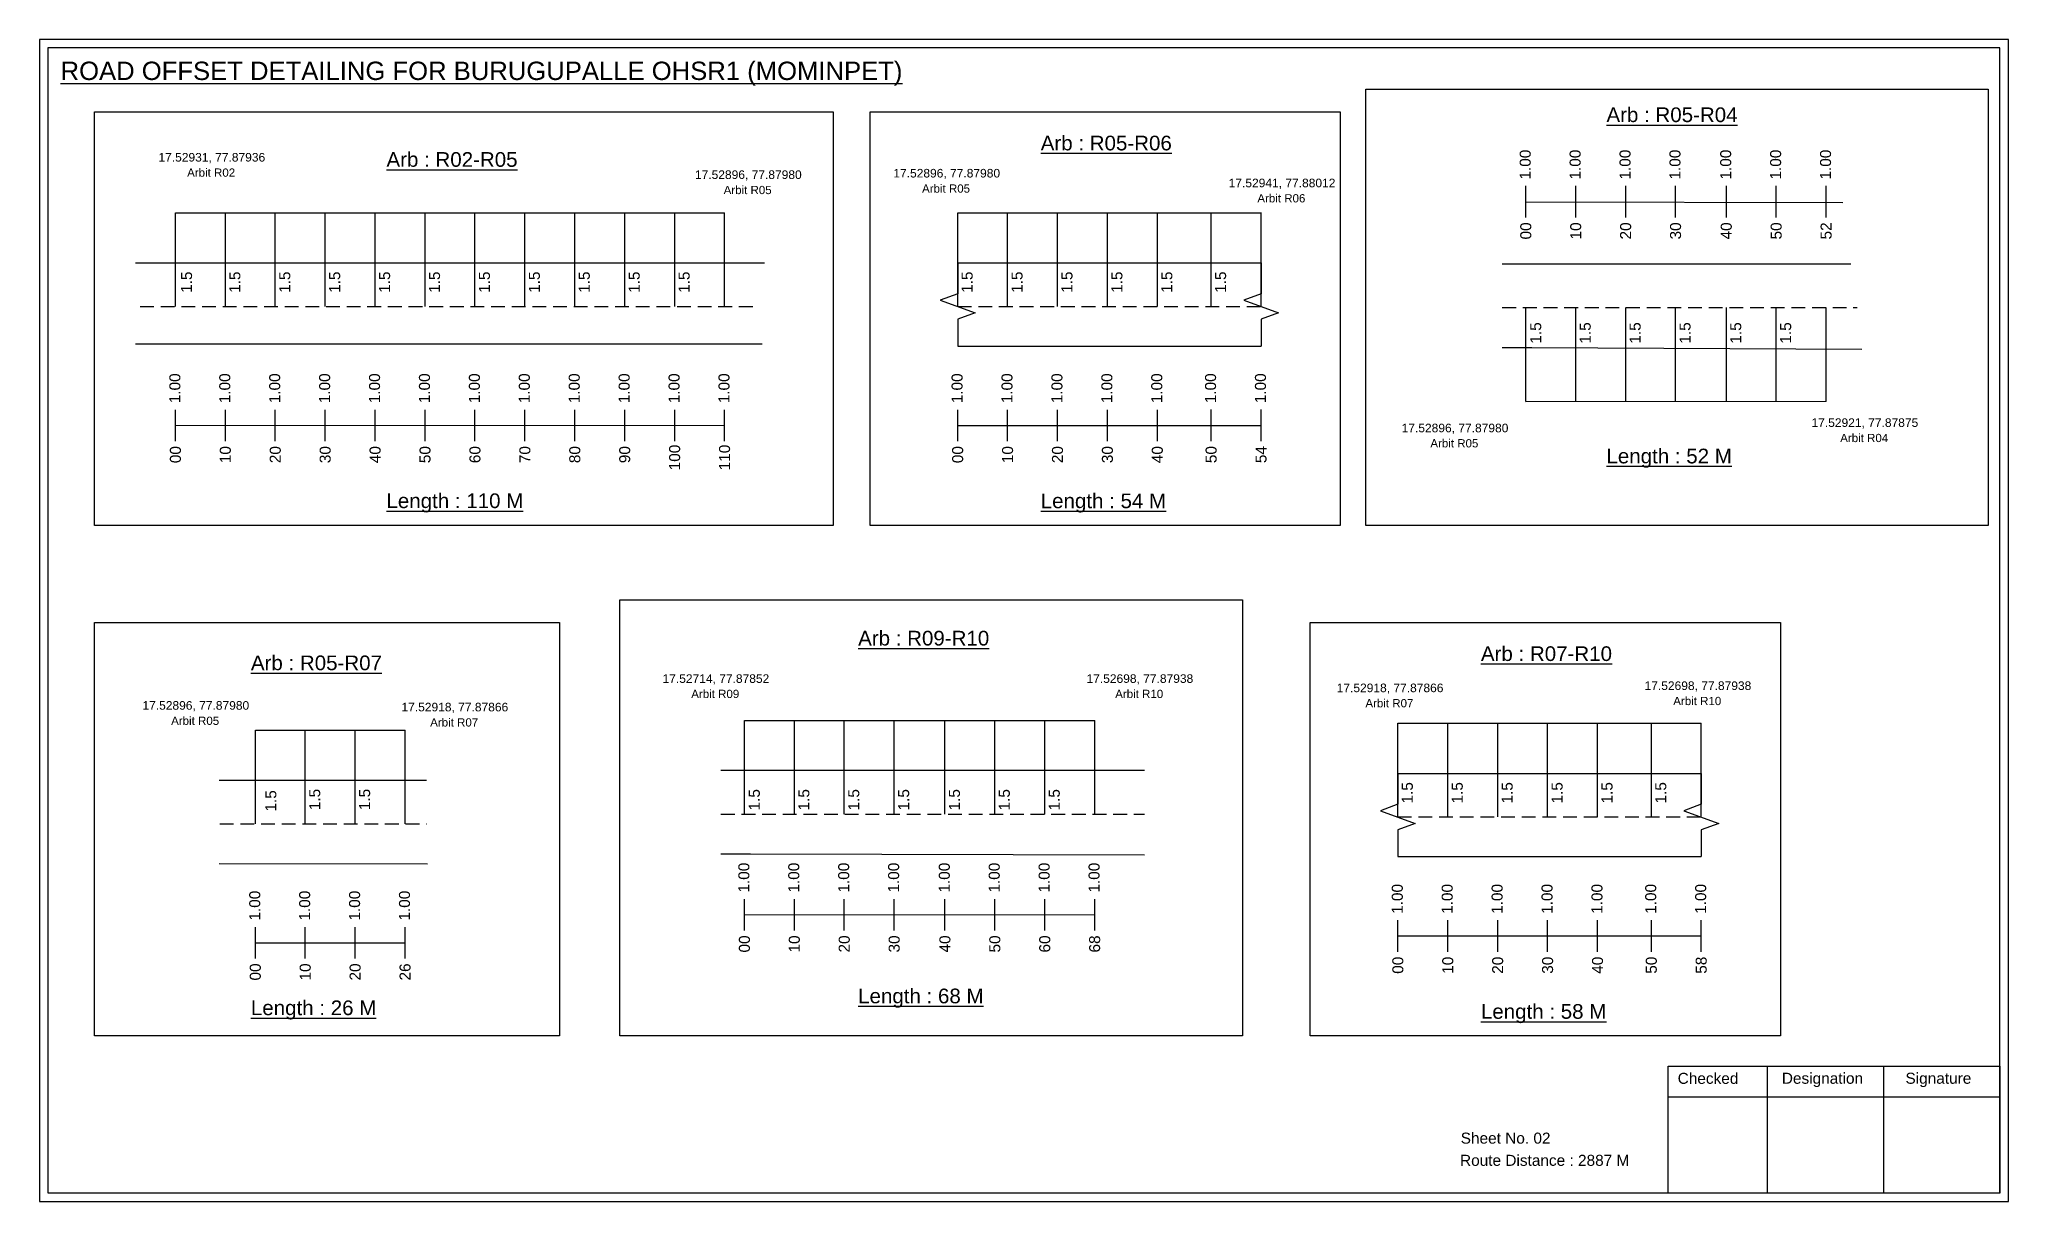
# Model space of a CAD drawing. Header units: inches. Extents: x 1065 to 7171, y 350 to 1611.
# Drawn here: x 4416 to 4952, y 1186 to 1503 of the extents above; entities that cross this region are included whole.
import ezdxf

# ---------------------------------------------------------------- set-up
doc = ezdxf.new("R2010")
doc.units = ezdxf.units.IN
doc.header["$MEASUREMENT"] = 0
doc.linetypes.add('DASHED2', pattern=[0.375, 0.25, -0.125])
doc.layers.add('PDF_Geometry', color=7, linetype='Continuous')
doc.layers.add('PDF_Text', color=5, linetype='Continuous')
doc.styles.add('PDF Arial', font='arial.ttf')
doc.styles.get("Standard").update_dxf_attribs({"font": 'arial.ttf'})

msp = doc.modelspace()

# ---------------------------------------------------------------- texts
at = {"color": 242, "true_color": 0xcd2027}
for s, height, p in [('%%UROAD OFFSET DETAILING FOR BURUGUPALLE OHSR1 (MOMINPET)', 5, (4421.7, 1491.5)), ('%%UArb : R05-R04', 4, (4842.84, 1480.03)), ('%%UArb : R05-R06', 4, (4688.72, 1472.32)), ('%%UArb : R02-R05', 4, (4510.48, 1467.84)), ('%%ULength : 52 M', 4, (4842.84, 1387.03)), ('%%ULength : 110 M', 4, (4510.48, 1374.84)), ('%%ULength : 54 M', 4, (4688.72, 1374.82)), ('%%UArb : R09-R10', 4, (4638.98, 1337.4)), ('%%UArb : R07-R10', 4, (4808.64, 1333.18)), ('%%UArb : R05-R07', 4, (4473.55, 1330.67)), ('%%ULength : 26 M', 4, (4473.55, 1236.67)), ('%%ULength : 68 M', 4, (4638.98, 1239.9)), ('%%ULength : 58 M', 4, (4808.64, 1235.68))]:
    msp.add_text(s, height=height, dxfattribs=at).set_placement(p)
at = {"color": 5}
for s, height, p in [('17.52931, 77.87936', 2.34, (4448.36, 1469.27)), ('Arbit R02', 2.246, (4456.18, 1465.14)), ('17.52896, 77.87980', 2.34, (4594.52, 1464.53)), ('17.52896, 77.87980', 2.34, (4648.57, 1464.93)), ('17.52941, 77.88012', 2.34, (4739.92, 1462.27)), ('Arbit R05', 2.246, (4602.34, 1460.4)), ('Arbit R05', 2.246, (4656.39, 1460.8)), ('Arbit R06', 2.246, (4747.74, 1458.14)), ('17.52896, 77.87980', 2.34, (4787.04, 1395.5)), ('17.52921, 77.87875', 2.34, (4898.7, 1396.96)), ('Arbit R04', 2.246, (4906.52, 1392.83)), ('Arbit R05', 2.246, (4794.87, 1391.38)), ('17.52714, 77.87852', 2.34, (4585.69, 1327.21)), ('Arbit R09', 2.246, (4593.51, 1323.09)), ('17.52698, 77.87938', 2.34, (4701.19, 1327.21)), ('Arbit R10', 2.246, (4709.01, 1323.09)), ('17.52918, 77.87866', 2.34, (4769.35, 1324.68)), ('17.52698, 77.87938', 2.34, (4853.22, 1325.28)), ('17.52896, 77.87980', 2.34, (4444, 1319.9)), ('17.52918, 77.87866', 2.34, (4514.57, 1319.45)), ('Arbit R07', 2.246, (4777.17, 1320.56)), ('Arbit R10', 2.246, (4861.04, 1321.16)), ('Arbit R05', 2.246, (4451.82, 1315.77)), ('Arbit R07', 2.246, (4522.39, 1315.32))]:
    msp.add_text(s, height=height, dxfattribs=at).set_placement(p)
at = {"color": 217, "true_color": 0x93278f}
for s, p in [('1.00', (4822.2, 1464.36)), ('1.00', (4835.8, 1464.36)), ('1.00', (4849.4, 1464.36)), ('1.00', (4863, 1464.36)), ('1.00', (4876.82, 1464.36)), ('1.00', (4890.42, 1464.36)), ('1.00', (4904.02, 1464.36)), ('00', (4822.36, 1448.04)), ('10', (4835.96, 1448.04)), ('20', (4849.56, 1448.04)), ('30', (4863.16, 1448.04)), ('40', (4876.97, 1448.04)), ('50', (4890.57, 1448.04)), ('52', (4904.17, 1448.04)), ('1.00', (4454.33, 1403.4)), ('1.00', (4467.93, 1403.4)), ('1.00', (4481.53, 1403.4)), ('1.00', (4495.13, 1403.4)), ('1.00', (4508.73, 1403.4)), ('1.00', (4522.33, 1403.4)), ('1.00', (4535.93, 1403.4)), ('1.00', (4549.53, 1403.4)), ('1.00', (4563.13, 1403.4)), ('1.00', (4576.73, 1403.4)), ('1.00', (4590.33, 1403.4)), ('1.00', (4603.93, 1403.4)), ('1.00', (4667.43, 1403.4)), ('1.00', (4681.03, 1403.4)), ('1.00', (4694.63, 1403.4)), ('1.00', (4708.23, 1403.4)), ('1.00', (4721.83, 1403.4)), ('1.00', (4736.48, 1403.41)), ('1.00', (4750.08, 1403.41)), ('00', (4454.48, 1387.08)), ('10', (4468.08, 1387.08)), ('20', (4481.68, 1387.08)), ('30', (4495.28, 1387.08)), ('40', (4508.88, 1387.08)), ('50', (4522.48, 1387.08)), ('60', (4536.08, 1387.08)), ('70', (4549.68, 1387.08)), ('80', (4563.28, 1387.08)), ('90', (4576.88, 1387.08)), ('100', (4590.48, 1385.13)), ('110', (4604.08, 1385.13)), ('00', (4667.58, 1387.08)), ('10', (4681.18, 1387.08)), ('20', (4694.78, 1387.08)), ('30', (4708.38, 1387.08)), ('40', (4721.98, 1387.08)), ('50', (4736.63, 1387.09)), ('54', (4750.23, 1387.09)), ('1.00', (4609.34, 1270.06)), ('1.00', (4622.94, 1270.06)), ('1.00', (4636.54, 1270.06)), ('1.00', (4650.14, 1270.06)), ('1.00', (4663.95, 1270.06)), ('1.00', (4677.55, 1270.06)), ('1.00', (4691.15, 1270.06)), ('1.00', (4704.75, 1270.06)), ('1.00', (4787.35, 1264.26)), ('1.00', (4800.95, 1264.26)), ('1.00', (4814.55, 1264.26)), ('1.00', (4828.15, 1264.26)), ('1.00', (4841.75, 1264.26)), ('1.00', (4856.4, 1264.27)), ('1.00', (4870, 1264.27)), ('1.00', (4476.09, 1262.43)), ('1.00', (4489.69, 1262.43)), ('1.00', (4503.29, 1262.43)), ('1.00', (4516.89, 1262.43)), ('00', (4609.49, 1253.74)), ('10', (4623.09, 1253.74)), ('20', (4636.69, 1253.74)), ('30', (4650.29, 1253.74)), ('40', (4664.11, 1253.74)), ('50', (4677.71, 1253.74)), ('60', (4691.31, 1253.74)), ('68', (4704.91, 1253.74)), ('00', (4476.24, 1246.11)), ('10', (4489.84, 1246.11)), ('20', (4503.44, 1246.11)), ('26', (4517.04, 1246.11)), ('00', (4787.5, 1247.94)), ('10', (4801.1, 1247.94)), ('20', (4814.7, 1247.94)), ('30', (4828.3, 1247.94)), ('40', (4841.9, 1247.94)), ('50', (4856.55, 1247.95)), ('58', (4870.15, 1247.95))]:
    msp.add_text(s, height=3, rotation=90, dxfattribs=at).set_placement(p)
for p in [(4457.51, 1433.48), (4470.67, 1433.48), (4484.27, 1433.48), (4497.87, 1433.48), (4511.47, 1433.48), (4525.07, 1433.48), (4538.67, 1433.48), (4552.27, 1433.48), (4565.87, 1433.48), (4579.47, 1433.48), (4593.07, 1433.48), (4670.17, 1433.48), (4683.77, 1433.48), (4697.37, 1433.48), (4710.97, 1433.48), (4724.57, 1433.48), (4739.22, 1433.49), (4825.06, 1419.65), (4838.55, 1419.65), (4852.15, 1419.65), (4865.75, 1419.65), (4879.56, 1419.65), (4893.16, 1419.65), (4790.09, 1294.34), (4803.69, 1294.34), (4817.29, 1294.34), (4830.89, 1294.34), (4844.49, 1294.34), (4859.14, 1294.35), (4480.48, 1292.14), (4492.43, 1292.51), (4506.03, 1292.51), (4612.19, 1292.45), (4625.68, 1292.45), (4639.28, 1292.45), (4652.88, 1292.45), (4666.7, 1292.45), (4680.3, 1292.45), (4693.9, 1292.45)]:
    msp.add_text('1.5', height=3, rotation=90).set_placement(p)
for s, p in [('Sheet No. 02', (4803.14, 1201.66)), ('Route Distance : 2887 M', (4802.95, 1195.61))]:
    msp.add_text(s, height=3).set_placement(p)
at = {"layer": 'PDF_Text', "color": 7, "attachment_point": 7, "style": 'PDF Arial'}
for s, insert, char_height in [('Checked', (4862.24, 1217.91), 3.001), ('Designation', (4890.62, 1217.07), 3.0006), ('Signature', (4924.3, 1217.07), 3.001)]:
    msp.add_mtext(s, dxfattribs=dict(at, insert=insert, char_height=char_height))

# ---------------------------------------------------------------- linework, layer by layer
at = {"color": 217, "true_color": 0x93278f}
for p, q in [((4820.88, 1454.06), (4820.88, 1462.62)), ((4834.48, 1454.06), (4834.48, 1462.62)), ((4848.08, 1454.06), (4848.08, 1462.62)), ((4861.68, 1454.06), (4861.68, 1462.62)), ((4875.5, 1454.06), (4875.5, 1462.62)), ((4889.1, 1454.06), (4889.1, 1462.62)), ((4902.7, 1454.06), (4902.7, 1462.62)), ((4820.88, 1458.33), (4907.2, 1458.09)), ((4453, 1393.11), (4453, 1401.66)), ((4466.6, 1393.11), (4466.6, 1401.66)), ((4480.2, 1393.11), (4480.2, 1401.66)), ((4493.8, 1393.11), (4493.8, 1401.66)), ((4507.4, 1393.11), (4507.4, 1401.66)), ((4521, 1393.11), (4521, 1401.66)), ((4534.6, 1393.11), (4534.6, 1401.66)), ((4548.2, 1393.11), (4548.2, 1401.66)), ((4561.8, 1393.11), (4561.8, 1401.66)), ((4575.4, 1393.11), (4575.4, 1401.66)), ((4589, 1393.11), (4589, 1401.66)), ((4602.6, 1393.11), (4602.6, 1401.66)), ((4666.1, 1393.11), (4666.1, 1401.66)), ((4679.7, 1393.11), (4679.7, 1401.66)), ((4693.3, 1393.11), (4693.3, 1401.66)), ((4706.9, 1393.11), (4706.9, 1401.66)), ((4720.5, 1393.11), (4720.5, 1401.66)), ((4735.15, 1393.11), (4735.15, 1401.67)), ((4748.75, 1393.11), (4748.75, 1401.67)), ((4453, 1397.38), (4602.6, 1397.41)), ((4666.1, 1397.38), (4748.75, 1397.39)), ((4608.01, 1259.76), (4608.01, 1268.32)), ((4621.61, 1259.76), (4621.61, 1268.32)), ((4635.21, 1259.76), (4635.21, 1268.32)), ((4648.81, 1259.76), (4648.81, 1268.32)), ((4662.63, 1259.76), (4662.63, 1268.32)), ((4676.23, 1259.76), (4676.23, 1268.32)), ((4689.83, 1259.76), (4689.83, 1268.32)), ((4703.43, 1259.76), (4703.43, 1268.32)), ((4608.01, 1264.03), (4703.43, 1264.09)), ((4786.02, 1253.97), (4786.02, 1262.52)), ((4799.62, 1253.97), (4799.62, 1262.52)), ((4813.22, 1253.97), (4813.22, 1262.52)), ((4826.82, 1253.97), (4826.82, 1262.52)), ((4840.42, 1253.97), (4840.42, 1262.52)), ((4855.08, 1253.97), (4855.08, 1262.53)), ((4868.68, 1253.97), (4868.68, 1262.53)), ((4474.77, 1252.13), (4474.77, 1260.69)), ((4474.77, 1256.4), (4515.57, 1256.41)), ((4488.37, 1252.13), (4488.37, 1260.69)), ((4501.97, 1252.13), (4501.97, 1260.69)), ((4515.57, 1252.13), (4515.57, 1260.69)), ((4786.02, 1258.24), (4868.68, 1258.25))]:
    msp.add_line(p, q, dxfattribs=at)
at = {"color": 5}
for p, q in [((4453, 1455.34), (4602.6, 1455.34)), ((4666.1, 1455.34), (4748.75, 1455.34)), ((4820.88, 1403.92), (4902.7, 1403.95)), ((4474.77, 1314.37), (4515.57, 1314.37)), ((4608.01, 1316.99), (4703.43, 1316.99)), ((4786.02, 1316.2), (4868.68, 1316.2))]:
    msp.add_line(p, q, dxfattribs=at)
for p, q in [((4453, 1429.81), (4453, 1455.34)), ((4466.6, 1429.81), (4466.6, 1455.34)), ((4480.2, 1429.81), (4480.2, 1455.34)), ((4493.8, 1429.81), (4493.8, 1455.34)), ((4507.4, 1429.81), (4507.4, 1455.34)), ((4521, 1429.81), (4521, 1455.34)), ((4534.6, 1429.81), (4534.6, 1455.34)), ((4548.2, 1429.81), (4548.2, 1455.34)), ((4561.8, 1429.81), (4561.8, 1455.34)), ((4575.4, 1429.81), (4575.4, 1455.34)), ((4589, 1429.81), (4589, 1455.34)), ((4602.6, 1429.81), (4602.6, 1455.34)), ((4666.1, 1429.81), (4666.1, 1455.34)), ((4679.7, 1429.81), (4679.7, 1455.34)), ((4693.3, 1429.81), (4693.3, 1455.34)), ((4706.9, 1429.81), (4706.9, 1455.34)), ((4720.5, 1429.81), (4720.5, 1455.34)), ((4735.15, 1429.81), (4735.15, 1455.35)), ((4748.75, 1429.81), (4748.75, 1455.35)), ((4442.12, 1441.69), (4613.48, 1441.69)), ((4666.1, 1441.69), (4748.75, 1441.69)), ((4909.43, 1441.34), (4814.47, 1441.34)), ((4820.88, 1403.92), (4820.88, 1429.46)), ((4834.48, 1403.92), (4834.48, 1429.46)), ((4848.08, 1403.92), (4848.08, 1429.46)), ((4861.68, 1403.92), (4861.68, 1429.46)), ((4875.5, 1403.92), (4875.5, 1429.46)), ((4889.1, 1403.92), (4889.1, 1429.46)), ((4902.7, 1403.92), (4902.7, 1429.46)), ((4612.79, 1419.5), (4442.12, 1419.5)), ((4666.1, 1419), (4748.75, 1419)), ((4474.77, 1288.83), (4474.77, 1314.37)), ((4488.37, 1288.83), (4488.37, 1314.37)), ((4501.97, 1288.83), (4501.97, 1314.37)), ((4515.57, 1288.83), (4515.57, 1314.37)), ((4608.01, 1291.46), (4608.01, 1316.99)), ((4621.61, 1291.46), (4621.61, 1316.99)), ((4635.21, 1291.46), (4635.21, 1316.99)), ((4648.81, 1291.46), (4648.81, 1316.99)), ((4662.63, 1291.46), (4662.63, 1316.99)), ((4676.23, 1291.46), (4676.23, 1316.99)), ((4689.83, 1291.46), (4689.83, 1316.99)), ((4703.43, 1291.46), (4703.43, 1316.99)), ((4786.02, 1290.67), (4786.02, 1316.2)), ((4799.62, 1290.67), (4799.62, 1316.2)), ((4813.22, 1290.67), (4813.22, 1316.2)), ((4826.82, 1290.67), (4826.82, 1316.2)), ((4840.42, 1290.67), (4840.42, 1316.2)), ((4855.08, 1290.67), (4855.08, 1316.21)), ((4868.68, 1290.67), (4868.68, 1316.21)), ((4464.93, 1300.71), (4521.42, 1300.71)), ((4717.03, 1303.34), (4601.6, 1303.34)), ((4786.02, 1302.55), (4868.68, 1302.55)), ((4464.93, 1278.03), (4521.64, 1277.9)), ((4601.6, 1280.66), (4609.66, 1280.66)), ((4609.66, 1280.66), (4717.03, 1280.36)), ((4786.02, 1279.86), (4868.68, 1279.86))]:
    msp.add_line(p, q)
at = {"linetype": 'DASHED2', "ltscale": 15}
for p, q in [((4443.39, 1429.81), (4611, 1429.81)), ((4666.1, 1429.81), (4748.75, 1429.81)), ((4814.47, 1429.46), (4911.15, 1429.46)), ((4465.08, 1288.83), (4521.42, 1288.83)), ((4601.6, 1291.46), (4717.03, 1291.46)), ((4786.02, 1290.67), (4868.68, 1290.67))]:
    msp.add_line(p, q, dxfattribs=at)
for points in [[(4777.25, 1488.97), (4946.86, 1488.97), (4946.86, 1370.14), (4777.25, 1370.14)], [(4430.91, 1482.82), (4632.15, 1482.82), (4632.15, 1370.14), (4430.91, 1370.14)], [(4642.24, 1482.82), (4770.33, 1482.82), (4770.33, 1370.14), (4642.24, 1370.14)], [(4574.09, 1349.83), (4743.7, 1349.83), (4743.7, 1231), (4574.09, 1231)], [(4430.91, 1343.68), (4557.66, 1343.68), (4557.66, 1231), (4430.91, 1231)], [(4762.16, 1343.68), (4890.25, 1343.68), (4890.25, 1231), (4762.16, 1231)]]:
    msp.add_lwpolyline(points, close=True)
at = {"linetype": 'Continuous'}
for points in [[(4666.1, 1441.69), (4666.1, 1433.26), (4661.36, 1431.53), (4670.84, 1428.08), (4666.1, 1426.35), (4666.1, 1419)], [(4748.75, 1441.69), (4748.75, 1433.26), (4744.01, 1431.53), (4753.5, 1428.08), (4748.75, 1426.35), (4748.75, 1419)], [(4786.02, 1302.55), (4786.02, 1294.12), (4781.28, 1292.39), (4790.77, 1288.94), (4786.02, 1287.21), (4786.02, 1279.86)], [(4868.68, 1302.55), (4868.68, 1294.12), (4863.93, 1292.39), (4873.42, 1288.94), (4868.68, 1287.21), (4868.68, 1279.86)]]:
    msp.add_lwpolyline(points, dxfattribs=at)
msp.add_lwpolyline([(4814.47, 1418.65), (4822.53, 1418.65), (4912.38, 1418.15)])
at = {"layer": 'PDF_Geometry'}
for points in [[(4415.93, 1502.57), (4415.93, 1185.86), (4952.4, 1185.86), (4952.4, 1502.57)], [(4418.25, 1500.24), (4418.25, 1188.28), (4949.98, 1188.28), (4949.98, 1500.24)]]:
    msp.add_lwpolyline(points, close=True, dxfattribs=at)
at = {"layer": 'PDF_Geometry', "color": 242, "true_color": 0xcc1f26}
msp.add_lwpolyline([(4949.98, 1188.18), (4859.64, 1188.18), (4859.64, 1222.79), (4949.98, 1222.79)], close=True, dxfattribs=at)
for points in [[(4886.62, 1222.79), (4886.62, 1188.18)], [(4918.35, 1222.79), (4918.35, 1188.18)], [(4859.64, 1214.42), (4949.98, 1214.42)]]:
    msp.add_lwpolyline(points, dxfattribs=at)

msp.set_redraw_order([(e.dxf.handle, doc.entitydb.next_handle()) for e in msp.query("TEXT MTEXT ATTDEF DIMENSION ARC_DIMENSION")])  # texts and dimensions are drawn at this point

doc.saveas('drawing.dxf')
